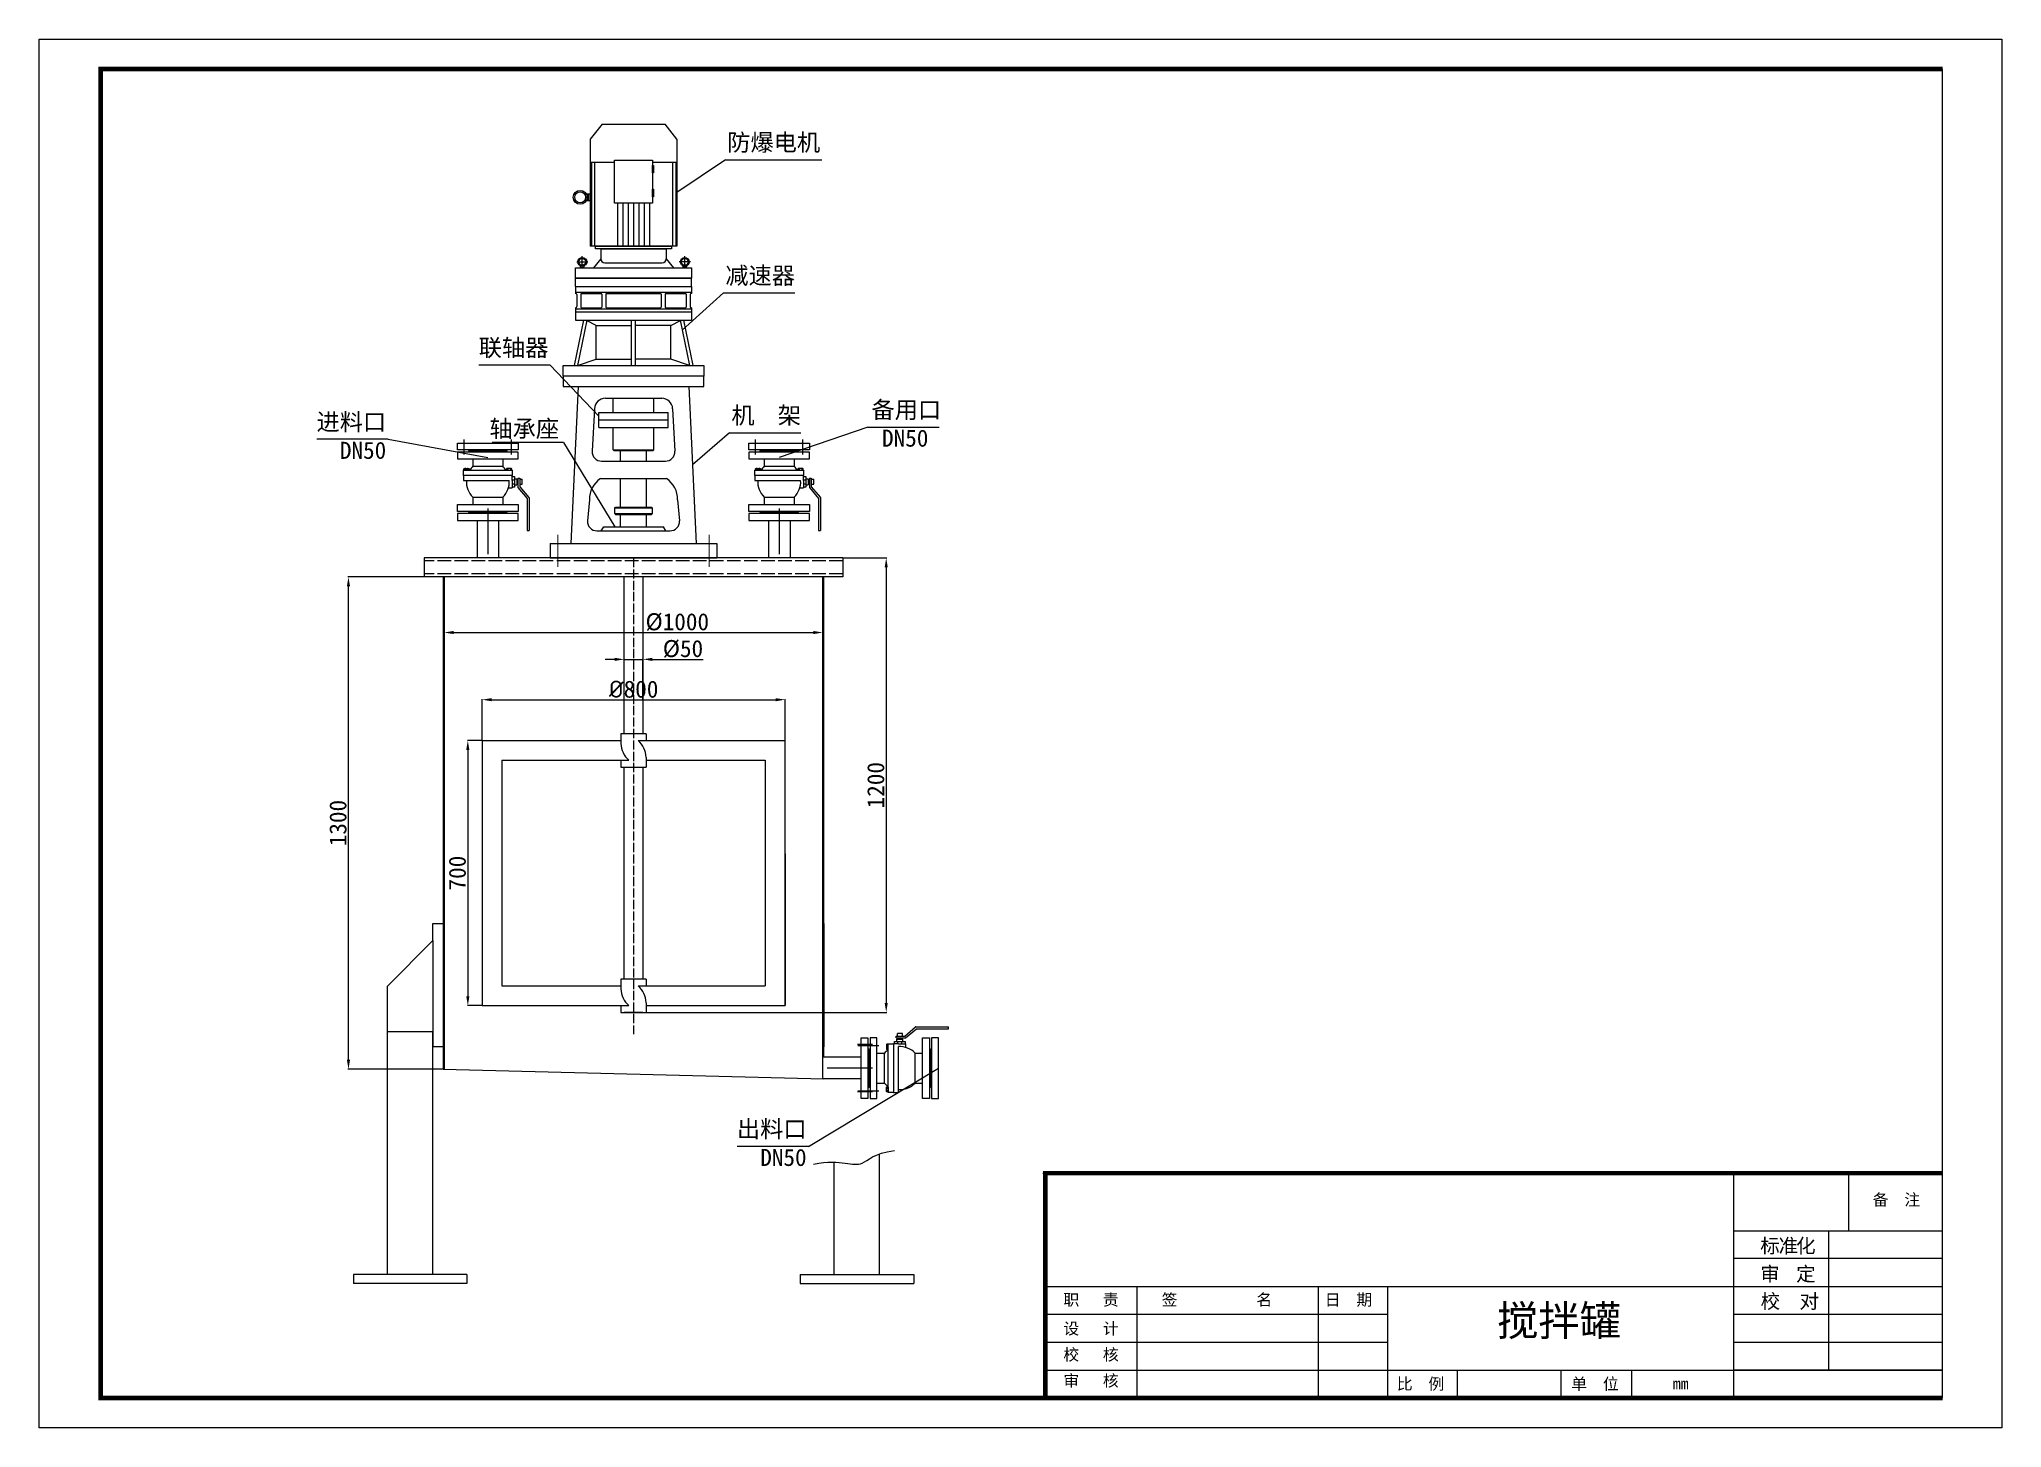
# Model space of a CAD drawing. Header units: millimetres. Extents: x 2128 to 23460, y -18769 to 2996.
# Drawn here: x 13084 to 18269, y -847 to 2819 of the extents above; entities that cross this region are included whole.
import ezdxf

# ---------------------------------------------------------------- set-up
doc = ezdxf.new("R2010")
doc.units = ezdxf.units.MM
for name, pattern in [('ACAD_ISO02W100', [15, 12, -3]), ('ACAD_ISO04W100', [30, 24, -3, 0, -3]), ('ZXX-L', [3.28, 2.5, -0.3, 0.18, -0.3])]:
    doc.linetypes.add(name, pattern=pattern)
doc.layers.add('E 长中心线', color=3, linetype='ZXX-L', lineweight=18)
doc.layers.add('标注线', color=7, linetype='Continuous', lineweight=9)
for name, color, linetype in [('中心线', 1, 'ACAD_ISO04W100'), ('标注', 6, 'Continuous'), ('注释', 3, 'Continuous'), ('虚线', 7, 'ACAD_ISO02W100'), ('轴线', 1, 'ACAD_ISO04W100')]:
    doc.layers.add(name, color=color, linetype=linetype)
doc.styles.get("Standard").update_dxf_attribs({"font": ''})
doc.styles.add('STYLE1', font='')
doc.styles.get('Standard').set_extended_font_data('SimSun')
doc.styles.get('STYLE1').set_extended_font_data('FangSong_GB2312')
doc.dimstyles.new('ISO-25', dxfattribs={"dimtxt": 45, "dimasz": 25, "dimexe": 1.25, "dimexo": 0.625, "dimgap": 5, "dimtad": 1, "dimtxsty": 'Standard', "dimcen": 2.5, "dimadec": 0, "dimazin": 0, "dimtfac": 1, "dimtmove": 0, "dimatfit": 3, "dimfxl": 0, "dimarcsym": 0})

msp = doc.modelspace()

# ---------------------------------------------------------------- texts
at = {"linetype": 'Continuous', "lineweight": -3, "char_height": 30.64964, "attachment_point": 1}
for s, insert, width in [('{\\fSimSun|b0|i0|c134|p54;备  注}', (17927.692, -229.467), 410.52998), ('{\\fSimSun|b0|i0|c134|p54;职   责}', (15789.418, -493.541), 283.58211), ('{\\fSimSun|b0|i0|c134|p54;签          名}', (16048.996, -493.541), 356.97555), ('{\\fSimSun|b0|i0|c134|p54;日  期}', (16479.962, -493.541), 283.58211), ('{\\fSimSun|b0|i0|c134|p54;设   计   }', (15789.418, -569.543), 283.58211), ('{\\fSimSun|b0|i0|c134|p54;校   核   }', (15789.418, -638.545), 283.58211), ('{\\fSimSun|b0|i0|c134|p54;审   核   }', (15789.418, -707.296), 283.58211), ('{\\fSimSun|b0|i0|c134|p54;比  例}', (16670.479, -715.534), 283.58211), ('{\\fSimSun|b0|i0|c134|p54;单  位}', (17131.231, -715.534), 283.58211), ('{\\fSimSun|b0|i0|c134|p2;mm}', (17399.455, -714.793), 283.58211)]:
    msp.add_mtext(s, dxfattribs=dict(at, insert=insert, width=width))
at = {"layer": '标注', "insert": (16935.285, -524.145), "char_height": 80, "attachment_point": 1}
msp.add_mtext_dynamic_manual_height_columns('{\\C0;搅拌罐}', width=913.33857, gutter_width=12.5, heights=[0], dxfattribs=at)
at = {"layer": '标注线', "color": 7, "ltscale": 0.13, "attachment_point": 1, "style": 'STYLE1'}
for s, insert, char_height, width in [('标', (17630.574, -347.602), 37.736, 47.23771), ('准', (17679.09, -347.602), 37.736, 47.23771), ('化', (17725.497, -347.602), 37.736, 47.23771), ('审', (17630.574, -421.826), 37.736, 47.23771), ('定', (17725.497, -421.826), 37.736, 47.23771), ('校  对', (17631.602, -494.179), 37.7359, 190.2792)]:
    msp.add_mtext(s, dxfattribs=dict(at, insert=insert, char_height=char_height, width=width))
at = {"layer": '注释', "char_height": 45}
for s, width, insert, attachment_point in [('防爆电机', 451.97245, (14901.267, 2569.571), 1), ('减速器', 451.97245, (14896.182, 2218.226), 1), ('联轴器', 451.97245, (14428.824, 2027.635), 3), ('\\pi4.9036;备用口\\P\\pi32.904;DN50', 188.80723, (15277.387, 1863.708), 1), ('进料口\\PDN50', 188.80723, (14000.335, 1831.56), 3), ('轴承座', 451.97245, (14457.102, 1813.772), 3), ('机  架', 451.97245, (14912.152, 1848.938), 1), ('出料口\\PDN50', 188.80723, (15110.993, -35.594), 3)]:
    msp.add_mtext_dynamic_manual_height_columns(s, width=width, gutter_width=12.5, heights=[0], dxfattribs=dict(at, insert=insert, attachment_point=attachment_point))

# ---------------------------------------------------------------- blocks, each defined once
blk = doc.blocks.new('*D22')
at = {"layer": 'Defpoints', "color": 0, "transparency": 16777216}
for p in [(14678.7, 1182.1), (14628.7, 1071.9), (14678.7, 1074.7)]:
    blk.add_point(p, dxfattribs=at)
at = {"layer": '标注', "color": 0, "lineweight": -2, "transparency": 16777216}
for p, q in [((14603.7, 1182.1), (14578.7, 1182.1)), ((14628.7, 1072.5), (14628.7, 1183.4)), ((14628.7, 1182.1), (14678.7, 1182.1)), ((14678.7, 1075.3), (14678.7, 1183.4)), ((14703.7, 1182.1), (14837.7, 1182.1))]:
    blk.add_line(p, q, dxfattribs=at)
at = {"layer": '标注', "color": 0, "transparency": 16777216}
for points in [[(14603.7, 1186.3), (14603.7, 1177.9), (14628.7, 1182.1)], [(14703.7, 1186.3), (14703.7, 1177.9), (14678.7, 1182.1)]]:
    blk.add_solid(points, dxfattribs=at)
at = {"layer": '标注', "color": 0, "transparency": 16777216, "insert": (14784.3, 1209.6), "char_height": 45, "attachment_point": 5}
blk.add_mtext('%%C50', dxfattribs=at)
blk = doc.blocks.new('*D23')
at = {"layer": 'Defpoints', "color": 0, "transparency": 16777216}
for p in [(15153.7, 1252.9), (14153.7, 1143.3), (15153.7, 1149.2)]:
    blk.add_point(p, dxfattribs=at)
at = {"layer": '标注', "color": 0, "lineweight": -2, "transparency": 16777216}
for p, q in [((14153.7, 1143.9), (14153.7, 1254.2)), ((14178.7, 1252.9), (15128.7, 1252.9)), ((15153.7, 1149.8), (15153.7, 1254.2))]:
    blk.add_line(p, q, dxfattribs=at)
at = {"layer": '标注', "color": 0, "transparency": 16777216}
for points in [[(14178.7, 1257.1), (14178.7, 1248.8), (14153.7, 1252.9)], [(15128.7, 1257.1), (15128.7, 1248.8), (15153.7, 1252.9)]]:
    blk.add_solid(points, dxfattribs=at)
at = {"layer": '标注', "color": 0, "transparency": 16777216, "insert": (14769.3, 1280.4), "char_height": 45, "attachment_point": 5}
blk.add_mtext('%%C1000', dxfattribs=at)
blk = doc.blocks.new('*D24')
at = {"layer": 'Defpoints', "color": 0, "transparency": 16777216}
for p in [(15206.7, 1449.8), (14678.7, 249.8), (15321.4, 249.8)]:
    blk.add_point(p, dxfattribs=at)
at = {"layer": '标注', "color": 0, "lineweight": -2, "transparency": 16777216}
for p, q in [((15207.3, 1449.8), (15322.6, 1449.8)), ((15321.4, 1424.8), (15321.4, 274.8)), ((14679.3, 249.8), (15322.6, 249.8))]:
    blk.add_line(p, q, dxfattribs=at)
at = {"layer": '标注', "color": 0, "transparency": 16777216}
for points in [[(15317.2, 1424.8), (15325.5, 1424.8), (15321.4, 1449.8)], [(15317.2, 274.8), (15325.5, 274.8), (15321.4, 249.8)]]:
    blk.add_solid(points, dxfattribs=at)
at = {"layer": '标注', "color": 0, "transparency": 16777216, "insert": (15293.9, 849.8), "char_height": 45, "attachment_point": 5, "rotation": 90}
blk.add_mtext('1200', dxfattribs=at)
blk = doc.blocks.new('110')
for p, q in [((1360484.2, 699181.6), (1360452.6, 699142.1)), ((1360682.1, 699142.1), (1360650.5, 699181.6)), ((1360452.6, 699142.1), (1360452.6, 698859.1)), ((1360682.1, 699142.1), (1360682.1, 698859.1)), ((1360452.6, 699081.1), (1360516.9, 699081.1)), ((1360456, 699081.1), (1360456, 698859.1)), ((1360464.2, 699081.1), (1360464.2, 698859.1)), ((1360617.7, 699081.1), (1360682.1, 699081.1)), ((1360670.5, 699081.1), (1360670.5, 698859.1)), ((1360678.7, 699081.1), (1360678.7, 698859.1)), ((1360448.3, 698979.3), (1360448.3, 698997)), ((1360525.1, 698972.8), (1360525.1, 698859.1)), ((1360539.2, 698972.8), (1360539.2, 698859.1)), ((1360553.3, 698972.8), (1360553.3, 698859.1)), ((1360567.3, 698972.8), (1360567.3, 698859.1)), ((1360581.4, 698972.8), (1360581.4, 698859.1)), ((1360595.5, 698972.8), (1360595.5, 698859.1)), ((1360609.5, 698972.8), (1360609.5, 698859.1)), ((1360682.1, 698859.1), (1360452.6, 698859.1)), ((1360480.8, 698825.7), (1360461.8, 698801.9)), ((1360480.8, 698852.1), (1360480.8, 698825.7)), ((1360653.7, 698852.1), (1360653.7, 698825.7)), ((1360653.7, 698825.7), (1360672.7, 698801.9))]:
    blk.add_line(p, q)
at = {"linetype": 'Continuous', "lineweight": -3}
for p, q in [((1360484.2, 699181.6), (1360650.5, 699181.6)), ((1360480.8, 698852.1), (1360653.7, 698852.1)), ((1360413.9, 698686.1), (1360720.6, 698686.1))]:
    blk.add_line(p, q, dxfattribs=at)
at = {"color": 0}
for p, q in [((1360417.2, 698817.8), (1360446.3, 698817.8)), ((1360427.4, 698801.9), (1360427.4, 698804.2)), ((1360427.4, 698803.6), (1360436.2, 698803.6)), ((1360427.4, 698801.9), (1360436.2, 698801.9)), ((1360431.8, 698801.9), (1360431.8, 698833.2)), ((1360436.2, 698801.9), (1360436.2, 698804.2)), ((1360491.4, 698815.1), (1360643.2, 698815.1)), ((1360717.4, 698817.8), (1360688.3, 698817.8)), ((1360698.4, 698801.9), (1360698.4, 698804.2)), ((1360707.2, 698803.6), (1360698.4, 698803.6)), ((1360707.2, 698801.9), (1360698.4, 698801.9)), ((1360702.8, 698801.9), (1360702.8, 698833.2)), ((1360707.2, 698801.9), (1360707.2, 698804.2)), ((1360413.9, 698752.6), (1360413.9, 698774.5)), ((1360413.9, 698774.5), (1360720.6, 698774.5)), ((1360413.9, 698752.6), (1360413.9, 698734.5)), ((1360413.9, 698752.6), (1360720.6, 698752.6)), ((1360720.6, 698752.6), (1360720.6, 698774.5)), ((1360720.6, 698752.6), (1360720.6, 698734.5)), ((1360413.9, 698737.6), (1360720.6, 698737.6)), ((1360413.9, 698734.5), (1360414.2, 698734.5)), ((1360417.5, 698731.2), (1360417.5, 698699.6)), ((1360428.5, 698732.3), (1360428.5, 698698.5)), ((1360430.7, 698734.5), (1360481, 698734.5)), ((1360483.2, 698732.3), (1360483.2, 698698.5)), ((1360494.2, 698732.3), (1360494.2, 698698.5)), ((1360496.4, 698734.5), (1360638.2, 698734.5)), ((1360640.4, 698732.3), (1360640.4, 698698.5)), ((1360651.3, 698732.3), (1360651.3, 698698.5)), ((1360653.5, 698734.5), (1360703.9, 698734.5)), ((1360706.1, 698732.3), (1360706.1, 698698.5)), ((1360717, 698731.2), (1360717, 698699.6)), ((1360720.3, 698734.5), (1360720.6, 698734.5)), ((1360434.9, 698664.2), (1360410.2, 698543.7)), ((1360413.9, 698696.4), (1360414.2, 698696.4)), ((1360413.9, 698696.4), (1360413.9, 698686.1)), ((1360413.9, 698693.8), (1360720.6, 698693.8)), ((1360413.9, 698686.1), (1360413.9, 698664.2)), ((1360413.9, 698686.1), (1360720.6, 698686.1)), ((1360413.9, 698664.2), (1360720.6, 698664.2)), ((1360443.8, 698664.2), (1360419.1, 698543.7)), ((1360430.7, 698696.4), (1360481, 698696.4)), ((1360468.7, 698649.7), (1360443.4, 698662.5)), ((1360468.7, 698560.9), (1360468.7, 698649.7)), ((1360468.7, 698649.7), (1360561.8, 698649.7)), ((1360496.4, 698696.4), (1360638.2, 698696.4)), ((1360561.8, 698543.7), (1360561.8, 698664.2)), ((1360572.8, 698543.7), (1360572.8, 698664.2)), ((1360665.9, 698649.7), (1360572.8, 698649.7)), ((1360653.5, 698696.4), (1360703.9, 698696.4)), ((1360665.9, 698649.7), (1360691.1, 698662.5)), ((1360665.9, 698560.9), (1360665.9, 698649.7)), ((1360690.8, 698664.2), (1360715.4, 698543.7)), ((1360699.7, 698664.2), (1360724.4, 698543.7)), ((1360720.3, 698696.4), (1360720.6, 698696.4)), ((1360720.6, 698696.4), (1360720.6, 698686.1)), ((1360720.6, 698686.1), (1360720.6, 698664.2)), ((1360419.1, 698543.7), (1360468.7, 698560.9)), ((1360468.7, 698560.9), (1360561.8, 698560.9)), ((1360665.9, 698560.9), (1360572.8, 698560.9)), ((1360715.4, 698543.7), (1360665.9, 698560.9)), ((1360421.4, 698488.9), (1360401.4, 698074.3)), ((1360492.9, 698457.6), (1360641.7, 698457.6)), ((1360513.4, 698420.1), (1360513.4, 698457.6)), ((1360621.2, 698420.1), (1360621.2, 698457.6)), ((1360713.2, 698488.9), (1360733.2, 698074.3)), ((1360463.8, 698429.8), (1360458.1, 698317.5)), ((1360476, 698420.1), (1360658.5, 698420.1)), ((1360476, 698400.2), (1360476, 698420.1)), ((1360476, 698380.3), (1360476, 698400.2)), ((1360476, 698400.2), (1360658.5, 698400.2)), ((1360658.5, 698400.2), (1360658.5, 698420.1)), ((1360658.5, 698380.3), (1360658.5, 698400.2)), ((1360670.7, 698429.8), (1360676.4, 698317.5)), ((1360476, 698380.3), (1360658.5, 698380.3)), ((1360513.4, 698321.3), (1360513.4, 698380.3)), ((1360513.4, 698321.3), (1360513.4, 698367.3)), ((1360621.2, 698321.3), (1360621.2, 698380.3)), ((1360621.2, 698321.3), (1360621.2, 698367.3)), ((1360483, 698291.5), (1360651.6, 698291.5)), ((1360513.4, 698321.3), (1360515, 698319.7)), ((1360513.4, 698321.3), (1360621.2, 698321.3)), ((1360515, 698319.7), (1360619.5, 698319.7)), ((1360515, 698319.7), (1360619.5, 698319.7)), ((1360533.3, 698291.5), (1360533.3, 698319.7)), ((1360601.3, 698291.5), (1360601.3, 698319.7)), ((1360621.2, 698321.3), (1360619.5, 698319.7)), ((1360479.9, 698245.5), (1360654.7, 698245.5)), ((1360533.3, 698170.1), (1360533.3, 698245.5)), ((1360601.3, 698170.1), (1360601.3, 698245.5)), ((1360450.8, 698189.7), (1360445.9, 698133.5)), ((1360683.7, 698189.7), (1360688.7, 698133.5)), ((1360517.5, 698167.6), (1360520, 698170.1)), ((1360517.5, 698153.5), (1360517.5, 698167.6)), ((1360617.1, 698167.6), (1360517.5, 698167.6)), ((1360517.5, 698153.5), (1360520, 698151)), ((1360517.5, 698153.5), (1360617.1, 698153.5)), ((1360520, 698170.1), (1360614.6, 698170.1)), ((1360520, 698151), (1360614.6, 698151)), ((1360533.3, 698117.7), (1360533.3, 698151)), ((1360601.3, 698117.7), (1360601.3, 698151)), ((1360617.1, 698167.6), (1360614.6, 698170.1)), ((1360617.1, 698153.5), (1360614.6, 698151)), ((1360617.1, 698153.5), (1360617.1, 698167.6)), ((1360470.7, 698107.6), (1360663.8, 698107.6)), ((1360481.6, 698107.6), (1360488.5, 698117.7)), ((1360488.5, 698117.7), (1360646.1, 698117.7)), ((1360653, 698107.6), (1360646.1, 698117.7)), ((1360347.3, 698074.3), (1360347.3, 698035.9)), ((1360347.3, 698074.3), (1360787.3, 698074.3)), ((1360347.3, 698035.9), (1360787.3, 698035.9)), ((1360787.3, 698074.3), (1360787.3, 698035.9))]:
    blk.add_line(p, q, dxfattribs=at)
for points in [[(1360516.9, 699086.1), (1360617.7, 699086.1), (1360617.7, 698972.8), (1360516.9, 698972.8)], [(1360617.7, 699072.5), (1360620.4, 699072.5), (1360620.4, 699052.5), (1360617.7, 699052.5)], [(1360617.7, 699009.4), (1360620.4, 699009.4), (1360620.4, 698989.4), (1360617.7, 698989.4)], [(1360444.8, 698997), (1360451.8, 698997), (1360451.8, 698979.3), (1360444.8, 698979.3)], [(1360466.6, 698859.1), (1360668, 698859.1), (1360668, 698852.1), (1360466.6, 698852.1)], [(1360413.9, 698801.9), (1360720.6, 698801.9), (1360720.6, 698774.5), (1360413.9, 698774.5)]]:
    blk.add_lwpolyline(points, close=True)
at = {"linetype": 'Continuous', "lineweight": -3}
for points in [[(1360381.4, 698543.7), (1360753.1, 698543.7), (1360753.1, 698516.3), (1360381.4, 698516.3)], [(1360381.4, 698488.9), (1360753.1, 698488.9), (1360753.1, 698516.3), (1360381.4, 698516.3)]]:
    blk.add_lwpolyline(points, close=True, dxfattribs=at)
for radius in [18.4, 14.5]:
    blk.add_circle((1360426.3, 698988.2), radius)
at = {"color": 0}
for centre, radius in [((1360431.8, 698817.8), 11.8), ((1360431.8, 698817.8), 9.12), ((1360702.8, 698817.8), 11.8), ((1360702.8, 698817.8), 9.12)]:
    blk.add_circle(centre, radius, dxfattribs=at)
for centre, radius, start, end in [((1360423, 698804.2), 4.38, 0, 57.2084), ((1360440.5, 698804.2), 4.38, 122.7916, 180), ((1360491.4, 698825.7), 10.5, 180, 270), ((1360643.2, 698825.7), 10.5, 270, 0), ((1360694, 698804.2), 4.38, 0, 57.2084), ((1360711.5, 698804.2), 4.38, 122.7916, 180), ((1360414.2, 698731.2), 3.29, 0, 90), ((1360414.2, 698699.6), 3.29, 270, 0), ((1360430.7, 698732.3), 2.19, 90, 180), ((1360430.7, 698698.5), 2.19, 180, 270), ((1360481, 698732.3), 2.19, 0, 90), ((1360481, 698698.5), 2.19, 270, 0), ((1360496.4, 698732.3), 2.19, 90, 180), ((1360496.4, 698698.5), 2.19, 180, 270), ((1360638.2, 698732.3), 2.19, 0, 90), ((1360638.2, 698698.5), 2.19, 270, 0), ((1360653.5, 698732.3), 2.19, 90, 180), ((1360653.5, 698698.5), 2.19, 180, 270), ((1360703.9, 698732.3), 2.19, 0, 90), ((1360703.9, 698698.5), 2.19, 270, 0), ((1360720.3, 698731.2), 3.29, 90, 180), ((1360720.3, 698699.6), 3.29, 180, 270), ((1360492.9, 698428.6), 29, 90, 177.553), ((1360641.7, 698428.6), 29, 2.447, 90), ((1360483, 698316.4), 24.9, 177.553, 270), ((1360651.6, 698316.4), 24.9, 270, 2.447), ((1360516, 698191.2), 65.2, 123.6957, 181.3187), ((1360618.5, 698191.2), 65.2, 358.6813, 56.3043), ((1360470.7, 698132.5), 24.9, 177.553, 270), ((1360663.8, 698132.5), 24.9, 270, 2.447)]:
    blk.add_arc(centre, radius, start, end, dxfattribs=at)
at = {"layer": 'E 长中心线', "color": 1, "ltscale": 50}
for p, q in [((1360367.3, 698012.5), (1360367.3, 698097.2)), ((1360767.3, 698012.5), (1360767.3, 698097.2))]:
    blk.add_line(p, q, dxfattribs=at)
blk = doc.blocks.new('*D25')
at = {"layer": 'Defpoints', "color": 0, "transparency": 16777216}
for p in [(13900.5, 1399.8), (14100.7, 1399.8), (14150.7, 99.8)]:
    blk.add_point(p, dxfattribs=at)
at = {"layer": '标注', "color": 0, "lineweight": -2, "transparency": 16777216}
for p, q in [((14100.1, 1399.8), (13899.3, 1399.8)), ((13900.5, 124.8), (13900.5, 1374.8)), ((14150.1, 99.8), (13899.3, 99.8))]:
    blk.add_line(p, q, dxfattribs=at)
at = {"layer": '标注', "color": 0, "transparency": 16777216}
for points in [[(13896.4, 1374.8), (13904.7, 1374.8), (13900.5, 1399.8)], [(13896.4, 124.8), (13904.7, 124.8), (13900.5, 99.8)]]:
    blk.add_solid(points, dxfattribs=at)
at = {"layer": '标注', "color": 0, "transparency": 16777216, "insert": (13873, 749.8), "char_height": 45, "attachment_point": 5, "rotation": 90}
blk.add_mtext('1300', dxfattribs=at)
blk = doc.blocks.new('*D26')
at = {"layer": 'Defpoints', "color": 0, "transparency": 16777216}
for p in [(14254, 967.7), (14215.9, 267.7), (14254, 267.7)]:
    blk.add_point(p, dxfattribs=at)
at = {"layer": '标注', "color": 0, "lineweight": -2, "transparency": 16777216}
for p, q in [((14253.4, 967.7), (14214.7, 967.7)), ((14215.9, 942.7), (14215.9, 292.7)), ((14253.4, 267.7), (14214.7, 267.7))]:
    blk.add_line(p, q, dxfattribs=at)
at = {"layer": '标注', "color": 0, "transparency": 16777216}
for points in [[(14211.7, 942.7), (14220.1, 942.7), (14215.9, 967.7)], [(14211.7, 292.7), (14220.1, 292.7), (14215.9, 267.7)]]:
    blk.add_solid(points, dxfattribs=at)
at = {"layer": '标注', "color": 0, "transparency": 16777216, "insert": (14188.4, 617.7), "char_height": 45, "attachment_point": 5, "rotation": 90}
blk.add_mtext('700', dxfattribs=at)
blk = doc.blocks.new('*D27')
at = {"layer": 'Defpoints', "color": 0, "transparency": 16777216}
for p in [(15054, 1075.6), (14254, 967.7), (15054, 967.7)]:
    blk.add_point(p, dxfattribs=at)
at = {"layer": '标注', "color": 0, "lineweight": -2, "transparency": 16777216}
for p, q in [((14254, 968.3), (14254, 1076.8)), ((14279, 1075.6), (15029, 1075.6)), ((15054, 968.3), (15054, 1076.8))]:
    blk.add_line(p, q, dxfattribs=at)
at = {"layer": '标注', "color": 0, "transparency": 16777216}
for points in [[(14279, 1079.7), (14279, 1071.4), (14254, 1075.6)], [(15029, 1079.7), (15029, 1071.4), (15054, 1075.6)]]:
    blk.add_solid(points, dxfattribs=at)
at = {"layer": '标注', "color": 0, "transparency": 16777216, "insert": (14654, 1103.1), "char_height": 45, "attachment_point": 5}
blk.add_mtext('{\\fISOCPEUR|b0|i0|c0|p34;%%C}800', dxfattribs=at)

# ---------------------------------------------------------------- dimensions: what is measured, and where the dimension line sits
at = {"layer": '标注'}
for base, p1, p2, picture, middle in [((15321.379, 249.805), (15206.69, 1449.805), (14678.69, 249.805), '*D24', (15293.879, 849.805)), ((13900.519, 1399.805), (14150.69, 99.805), (14100.69, 1399.805), '*D25', (13873.019, 749.805)), ((14215.907, 267.687), (14254.043, 967.687), (14254.043, 267.687), '*D26', (14188.407, 617.687))]:
    dim = msp.add_linear_dim(base=base, p1=p1, p2=p2, angle=90, dimstyle='ISO-25', dxfattribs=at)
    dim.commit()
    dim.dimension.update_dxf_attribs({"geometry": picture, "text_midpoint": middle})
for base, p1, p2, text, picture, middle in [((15153.69, 1252.922), (14153.69, 1143.251), (15153.69, 1149.179), '%%C<>', '*D23', (14769.325, 1252.922)), ((14678.69, 1182.101), (14628.69, 1071.917), (14678.69, 1074.671), '%%C<>', '*D22', (14784.315, 1182.101)), ((15054.043, 1075.558), (14254.043, 967.687), (15054.043, 967.687), '{\\fISOCPEUR|b0|i0|c0|p34;%%C}<>', '*D27', (14654.043, 1075.558))]:
    dim = msp.add_linear_dim(base=base, p1=p1, p2=p2, text=text, dimstyle='ISO-25', dxfattribs=at)
    dim.commit()
    dim.dimension.update_dxf_attribs({"geometry": picture, "text_midpoint": middle, "dimtype": 160})

# ---------------------------------------------------------------- linework, layer by layer
for p, q in [((18112.496, -768.03), (18112.496, 2740.637)), ((14188.749, 1753.34), (14348.749, 1753.34)), ((14188.749, 1735.34), (14188.749, 1753.34)), ((14348.749, 1735.34), (14188.749, 1735.34)), ((14348.749, 1729.34), (14188.749, 1729.34)), ((14188.749, 1729.34), (14188.749, 1711.34)), ((14188.749, 1711.34), (14348.749, 1711.34)), ((14206.249, 1753.34), (14206.249, 1753.34)), ((14206.249, 1711.34), (14206.249, 1711.34)), ((14229.275, 1711.34), (14229.275, 1691.863)), ((14308.223, 1711.34), (14308.223, 1691.863)), ((14348.749, 1753.34), (14348.749, 1735.34)), ((14348.749, 1711.34), (14348.749, 1729.34)), ((14958.63, 1753.34), (15118.63, 1753.34)), ((14958.63, 1735.34), (14958.63, 1753.34)), ((15118.63, 1735.34), (14958.63, 1735.34)), ((15118.63, 1729.34), (14958.63, 1729.34)), ((14958.63, 1729.34), (14958.63, 1711.34)), ((14958.63, 1711.34), (15118.63, 1711.34)), ((14976.13, 1753.34), (14976.13, 1753.34)), ((14976.13, 1711.34), (14976.13, 1711.34)), ((14999.156, 1711.34), (14999.156, 1691.863)), ((15078.104, 1711.34), (15078.104, 1691.863)), ((15118.63, 1753.34), (15118.63, 1735.34)), ((15118.63, 1711.34), (15118.63, 1729.34)), ((14209.28, 1684.979), (14209.28, 1682.537)), ((14216.182, 1684.979), (14216.182, 1682.537)), ((14229.275, 1691.863), (14308.223, 1691.863)), ((14321.317, 1684.979), (14321.317, 1682.537)), ((14328.219, 1684.979), (14328.219, 1682.537)), ((14332.828, 1664.69), (14339.143, 1664.69)), ((14339.143, 1664.69), (14339.143, 1637.07)), ((14348.462, 1660.877), (14348.462, 1636.087)), ((14348.462, 1660.877), (14353.462, 1660.877)), ((14353.462, 1660.877), (14353.462, 1637.896)), ((14979.161, 1684.979), (14979.161, 1682.537)), ((14986.062, 1684.979), (14986.062, 1682.537)), ((14999.156, 1691.863), (15078.104, 1691.863)), ((15091.198, 1684.979), (15091.198, 1682.537)), ((15098.099, 1684.979), (15098.099, 1682.537)), ((15102.708, 1664.69), (15109.024, 1664.69)), ((15109.024, 1664.69), (15109.024, 1637.07)), ((15118.343, 1660.877), (15118.343, 1636.087)), ((15118.343, 1660.877), (15123.343, 1660.877)), ((15123.343, 1660.877), (15123.343, 1637.896)), ((14229.275, 1610.263), (14229.275, 1590.874)), ((14229.275, 1610.263), (14308.223, 1610.263)), ((14308.223, 1610.475), (14308.223, 1590.874)), ((14323.148, 1634.827), (14332.828, 1634.827)), ((14332.828, 1656.35), (14339.143, 1656.35)), ((14332.828, 1654.333), (14332.828, 1634.827)), ((14332.828, 1645.41), (14339.143, 1645.41)), ((14339.143, 1637.07), (14332.828, 1637.07)), ((14339.143, 1658.626), (14345.392, 1658.626)), ((14339.143, 1643.135), (14345.392, 1643.135)), ((14345.392, 1658.626), (14345.392, 1643.135)), ((14345.392, 1655.474), (14348.462, 1655.474)), ((14345.392, 1646.287), (14348.462, 1646.287)), ((14348.462, 1636.087), (14372.632, 1607.066)), ((14353.462, 1657.466), (14359.787, 1657.466)), ((14353.462, 1644.294), (14359.787, 1644.294)), ((14353.462, 1637.896), (14377.4, 1609.153)), ((14359.787, 1644.294), (14359.787, 1657.466)), ((14377.632, 1608.513), (14377.632, 1522.003)), ((14999.156, 1610.263), (14999.156, 1590.874)), ((14999.156, 1610.263), (15078.104, 1610.263)), ((15078.104, 1610.475), (15078.104, 1590.874)), ((15093.029, 1634.827), (15102.708, 1634.827)), ((15102.708, 1656.35), (15109.024, 1656.35)), ((15102.708, 1654.333), (15102.708, 1634.827)), ((15102.708, 1645.41), (15109.024, 1645.41)), ((15109.024, 1637.07), (15102.708, 1637.07)), ((15109.024, 1658.626), (15115.273, 1658.626)), ((15109.024, 1643.135), (15115.273, 1643.135)), ((15115.273, 1658.626), (15115.273, 1643.135)), ((15115.273, 1655.474), (15118.343, 1655.474)), ((15115.273, 1646.287), (15118.343, 1646.287)), ((15118.343, 1636.087), (15142.512, 1607.066)), ((15123.343, 1657.466), (15129.667, 1657.466)), ((15123.343, 1644.294), (15129.667, 1644.294)), ((15123.343, 1637.896), (15147.281, 1609.153)), ((15129.667, 1644.294), (15129.667, 1657.466)), ((15147.512, 1608.513), (15147.512, 1522.003)), ((14188.749, 1590.874), (14348.749, 1590.874)), ((14188.749, 1572.874), (14188.749, 1590.874)), ((14348.749, 1572.874), (14188.749, 1572.874)), ((14348.749, 1566.874), (14188.749, 1566.874)), ((14188.749, 1566.874), (14188.749, 1548.874)), ((14206.249, 1590.874), (14206.249, 1590.874)), ((14348.749, 1590.874), (14348.749, 1572.874)), ((14348.749, 1548.874), (14348.749, 1566.874)), ((14372.632, 1607.066), (14372.632, 1522.003)), ((14958.63, 1590.874), (15118.63, 1590.874)), ((14958.63, 1572.874), (14958.63, 1590.874)), ((15118.63, 1572.874), (14958.63, 1572.874)), ((15118.63, 1566.874), (14958.63, 1566.874)), ((14958.63, 1566.874), (14958.63, 1548.874)), ((14976.13, 1590.874), (14976.13, 1590.874)), ((15118.63, 1590.874), (15118.63, 1572.874)), ((15118.63, 1548.874), (15118.63, 1566.874)), ((15142.512, 1607.066), (15142.512, 1522.003)), ((14188.749, 1548.874), (14348.749, 1548.874)), ((14206.249, 1548.874), (14206.249, 1548.874)), ((14240.249, 1548.874), (14240.249, 1449.805)), ((14297.249, 1548.874), (14297.249, 1449.805)), ((14372.632, 1522.003), (14377.632, 1522.003)), ((14958.63, 1548.874), (15118.63, 1548.874)), ((14976.13, 1548.874), (14976.13, 1548.874)), ((15010.13, 1548.874), (15010.13, 1449.805)), ((15067.13, 1548.874), (15067.13, 1449.805)), ((15142.512, 1522.003), (15147.512, 1522.003)), ((15206.69, 1449.805), (14100.69, 1449.805)), ((14100.69, 1449.805), (14100.69, 1399.805)), ((14653.69, 1449.805), (14678.69, 1449.805)), ((15206.69, 1449.805), (15206.69, 1399.805)), ((15206.69, 1399.805), (14100.69, 1399.805)), ((14150.69, 1399.805), (14150.69, 99.805)), ((14153.69, 1399.805), (14153.69, 99.729)), ((14153.69, 1399.805), (14153.69, 99.805)), ((14628.69, 985.568), (14628.69, 1399.805)), ((14678.69, 1399.805), (14678.69, 985.568)), ((15153.69, 74.278), (15153.69, 1399.805)), ((15156.69, 131.278), (15156.69, 1399.805)), ((14620.034, 985.568), (14620.034, 959.91)), ((14687.345, 985.568), (14620.034, 985.568)), ((14687.345, 985.568), (14687.345, 967.687)), ((14254.043, 967.687), (14254.043, 267.687)), ((14254.043, 967.687), (14620.034, 967.687)), ((14666.279, 967.687), (15054.043, 967.687)), ((15054.043, 267.687), (15054.043, 967.687)), ((14306.147, 915.583), (14306.147, 319.79)), ((14306.147, 915.583), (14641.1, 915.583)), ((14620.034, 915.583), (14620.034, 897.702)), ((14620.034, 897.702), (14687.345, 897.702)), ((14628.69, 337.672), (14628.69, 897.702)), ((14678.69, 897.702), (14678.69, 337.672)), ((14687.345, 923.36), (14687.345, 897.702)), ((14687.345, 915.583), (15001.94, 915.583)), ((15001.94, 915.583), (15001.94, 319.79)), ((15054.043, 668.809), (15054.043, 267.687)), ((14123.419, 439.487), (14123.419, 484.555)), ((14123.419, 484.555), (14150.69, 484.555)), ((14150.69, 484.555), (14150.69, 159.218)), ((15156.69, 484.555), (15156.69, 159.218)), ((14123.419, 439.487), (14003.419, 319.487)), ((14123.419, 439.487), (14123.419, 189.127)), ((14003.423, -441.793), (14003.419, 319.488)), ((14306.147, 319.79), (14620.034, 319.79)), ((14620.034, 337.672), (14620.034, 312.014)), ((14687.345, 337.672), (14620.034, 337.672)), ((14666.279, 319.79), (15001.94, 319.79)), ((14687.345, 337.672), (14687.345, 319.79)), ((14254.043, 267.687), (14641.1, 267.687)), ((14620.034, 267.687), (14620.034, 249.805)), ((14687.345, 275.463), (14687.345, 249.805)), ((14687.345, 267.687), (15054.043, 267.687)), ((14620.034, 249.805), (14687.345, 249.805)), ((14678.69, 249.805), (14628.69, 249.805)), ((15370.401, 187.491), (15399.144, 211.429)), ((15399.784, 211.66), (15486.294, 211.66)), ((15486.294, 206.66), (15486.294, 211.66)), ((14003.419, 199.487), (14123.419, 199.487)), ((14123.423, -441.793), (14123.419, 199.487)), ((14123.419, 199.487), (14123.419, 159.218)), ((14150.69, 159.218), (14123.419, 159.218)), ((15254.957, 22.778), (15254.957, 182.778)), ((15254.957, 182.778), (15272.957, 182.778)), ((15272.957, 182.778), (15272.957, 22.778)), ((15296.957, 182.778), (15278.957, 182.778)), ((15278.957, 182.778), (15278.957, 22.778)), ((15296.957, 22.778), (15296.957, 182.778)), ((15323.318, 162.247), (15325.76, 162.247)), ((15343.607, 166.856), (15343.607, 173.172)), ((15343.607, 173.172), (15371.227, 173.172)), ((15347.42, 187.491), (15370.401, 187.491)), ((15347.42, 182.491), (15347.42, 187.491)), ((15347.42, 182.491), (15372.21, 182.491)), ((15349.672, 173.172), (15349.672, 179.421)), ((15349.672, 179.421), (15365.163, 179.421)), ((15350.831, 187.491), (15350.831, 193.815)), ((15364.004, 193.815), (15350.831, 193.815)), ((15351.947, 166.856), (15351.947, 173.172)), ((15352.824, 179.421), (15352.824, 182.491)), ((15353.965, 166.856), (15373.47, 166.856)), ((15362.011, 179.421), (15362.011, 182.491)), ((15362.887, 166.856), (15362.887, 173.172)), ((15364.004, 187.491), (15364.004, 193.815)), ((15365.163, 173.172), (15365.163, 179.421)), ((15371.227, 173.172), (15371.227, 166.856)), ((15372.21, 182.491), (15401.232, 206.66)), ((15373.47, 157.177), (15373.47, 166.856)), ((15401.232, 206.66), (15486.294, 206.66)), ((15417.423, 22.778), (15417.423, 182.778)), ((15417.423, 182.778), (15435.423, 182.778)), ((15435.423, 182.778), (15435.423, 22.778)), ((15459.423, 182.778), (15441.423, 182.778)), ((15441.423, 182.778), (15441.423, 22.778)), ((15459.423, 22.778), (15459.423, 182.778)), ((15254.627, 131.278), (15153.69, 131.278)), ((15296.957, 142.252), (15316.435, 142.252)), ((15316.435, 63.304), (15316.435, 142.252)), ((15323.318, 155.345), (15325.76, 155.345)), ((15397.822, 142.252), (15417.423, 142.252)), ((15398.034, 63.304), (15398.034, 142.252)), ((14150.69, 99.805), (15156.69, 74.202)), ((15254.627, 74.278), (15153.69, 74.278)), ((15156.69, 74.202), (15156.69, 74.278)), ((15296.957, 63.304), (15316.435, 63.304)), ((15398.034, 63.304), (15417.423, 63.304)), ((15254.957, 40.278), (15254.957, 40.278)), ((15272.957, 22.778), (15254.957, 22.778)), ((15278.957, 22.778), (15296.957, 22.778)), ((15296.957, 40.278), (15296.957, 40.278)), ((15323.318, 50.21), (15325.76, 50.21)), ((15323.318, 43.309), (15325.76, 43.309)), ((15417.423, 40.278), (15417.423, 40.278)), ((15435.423, 22.778), (15417.423, 22.778)), ((15441.423, 22.778), (15459.423, 22.778)), ((15459.423, 40.278), (15459.423, 40.278)), ((15183.956, -441.793), (15183.96, -145.655)), ((15303.956, -441.793), (15303.96, -123.669)), ((17560.414, -326.676), (18112.496, -326.676)), ((14213.423, -441.793), (13913.423, -441.793)), ((13913.423, -441.793), (13913.423, -465.793)), ((14213.423, -465.793), (13913.423, -465.793)), ((14213.423, -441.793), (14213.423, -465.793)), ((15093.956, -441.793), (15393.956, -441.793)), ((15093.956, -441.793), (15093.956, -465.793)), ((15093.956, -465.793), (15393.956, -465.793)), ((15393.956, -441.793), (15393.956, -465.793))]:
    msp.add_line(p, q)
at = {"color": 0}
msp.add_line((14513.69, 1449.805), (14793.69, 1449.805), dxfattribs=at)
at = {"color": 1, "ltscale": 50}
for p, q in [((15246.746, 162.769), (15301.851, 162.769)), ((15246.374, 42.787), (15302.224, 42.787))]:
    msp.add_line(p, q, dxfattribs=at)
at = {"linetype": 'Continuous', "lineweight": -3}
for p, q in [((15735.189, -174.655), (18112.496, -174.655)), ((15735.545, -174.655), (18112.496, -174.655)), ((15735.545, -174.655), (18112.853, -174.655)), ((17560.414, -768.03), (17560.414, -174.658)), ((17865.049, -326.676), (17865.049, -174.655)), ((17811.887, -694.471), (17811.887, -326.676)), ((18112.496, -400.235), (17560.414, -400.235)), ((15747.719, -473.794), (18112.496, -473.794)), ((15983.941, -768.03), (15983.941, -473.794)), ((16463.177, -768.03), (16463.177, -473.794)), ((16647.075, -768.03), (16647.075, -473.794)), ((15747.719, -547.353), (16647.075, -547.353)), ((17560.414, -547.353), (18112.496, -547.353)), ((15747.558, -620.912), (16647.075, -620.912)), ((17560.414, -620.912), (18112.496, -620.912)), ((15747.558, -694.472), (16647.075, -694.472)), ((16647.075, -694.472), (18112.496, -694.472)), ((16829.551, -693.52), (16829.551, -768.03)), ((17103.745, -693.52), (17103.745, -768.03)), ((17290.788, -693.52), (17290.788, -768.03)), ((18112.496, -694.471), (17560.414, -694.471)), ((15747.532, -768.03), (18112.496, -768.03))]:
    msp.add_line(p, q, dxfattribs=at)
at = {"lineweight": -3}
msp.add_lwpolyline([(13083.565, 2819.433), (18268.703, 2819.433), (18268.703, -846.826), (13083.565, -846.826)], close=True, dxfattribs=at)
at = {"linetype": 'Continuous', "lineweight": -3, "const_width": 12.26}
for points in [[(18112.496, 2740.637), (13246.107, 2740.637), (13246.107, -768.03)], [(18112.496, -768.03), (13246.107, -768.03), (13246.107, 2740.637)], [(15735.545, -174.665), (18112.496, -174.655)], [(15741.585, -174.665), (15741.585, -768.03)]]:
    msp.add_lwpolyline(points, dxfattribs=at)
for points in [[(14218.749, 1735.34), (14218.749, 1732.34), (14318.749, 1732.34), (14318.749, 1735.34)], [(14218.749, 1729.34), (14218.749, 1732.34), (14318.749, 1732.34), (14318.749, 1729.34)], [(14988.63, 1735.34), (14988.63, 1732.34), (15088.63, 1732.34), (15088.63, 1735.34)], [(14988.63, 1729.34), (14988.63, 1732.34), (15088.63, 1732.34), (15088.63, 1729.34)], [(14332.828, 1654.333), (14332.828, 1667.935), (14204.671, 1667.935), (14204.671, 1654.333), (14325.425, 1654.333)], [(15102.708, 1654.333), (15102.708, 1667.935), (14974.551, 1667.935), (14974.551, 1654.333), (15095.306, 1654.333)], [(14218.749, 1572.874), (14218.749, 1569.874), (14318.749, 1569.874), (14318.749, 1572.874)], [(14218.749, 1566.874), (14218.749, 1569.874), (14318.749, 1569.874), (14318.749, 1566.874)], [(14988.63, 1572.874), (14988.63, 1569.874), (15088.63, 1569.874), (15088.63, 1572.874)], [(14988.63, 1566.874), (14988.63, 1569.874), (15088.63, 1569.874), (15088.63, 1566.874)], [(15353.965, 166.856), (15340.363, 166.856), (15340.363, 38.699), (15353.965, 38.699), (15353.965, 159.454)], [(15272.957, 52.778), (15275.957, 52.778), (15275.957, 152.778), (15272.957, 152.778)], [(15278.957, 52.778), (15275.957, 52.778), (15275.957, 152.778), (15278.957, 152.778)], [(15435.423, 52.778), (15438.423, 52.778), (15438.423, 152.778), (15435.423, 152.778)], [(15441.423, 52.778), (15438.423, 52.778), (15438.423, 152.778), (15441.423, 152.778)]]:
    msp.add_lwpolyline(points)
for points in [[(14204.671, 1681.537), (14332.828, 1681.537), (14332.828, 1667.935), (14204.671, 1667.935)], [(14206.686, 1685.979), (14218.776, 1685.979), (14219.776, 1684.979), (14219.776, 1682.537), (14218.776, 1681.537), (14206.686, 1681.537), (14205.686, 1682.537), (14205.686, 1684.979)], [(14330.813, 1685.979), (14318.723, 1685.979), (14317.723, 1684.979), (14317.723, 1682.537), (14318.723, 1681.537), (14330.813, 1681.537), (14331.813, 1682.537), (14331.813, 1684.979)], [(14974.551, 1681.537), (15102.708, 1681.537), (15102.708, 1667.935), (14974.551, 1667.935)], [(14976.566, 1685.979), (14988.656, 1685.979), (14989.656, 1684.979), (14989.656, 1682.537), (14988.656, 1681.537), (14976.566, 1681.537), (14975.566, 1682.537), (14975.566, 1684.979)], [(15100.693, 1685.979), (15088.603, 1685.979), (15087.603, 1684.979), (15087.603, 1682.537), (15088.603, 1681.537), (15100.693, 1681.537), (15101.693, 1682.537), (15101.693, 1684.979)], [(15322.318, 164.841), (15322.318, 152.751), (15323.318, 151.751), (15325.76, 151.751), (15326.76, 152.751), (15326.76, 164.841), (15325.76, 165.841), (15323.318, 165.841)], [(15326.76, 38.699), (15326.76, 166.856), (15340.363, 166.856), (15340.363, 38.699)], [(15322.318, 40.714), (15322.318, 52.804), (15323.318, 53.804), (15325.76, 53.804), (15326.76, 52.804), (15326.76, 40.714), (15325.76, 39.714), (15323.318, 39.714)]]:
    msp.add_lwpolyline(points, close=True)
for centre, radius, start, end in [((14208.28, 1684.979), 1, 0, 90), ((14208.28, 1682.537), 1, 270, 0), ((14210.28, 1684.979), 1, 90, 180), ((14210.28, 1682.537), 1, 180, 270), ((14215.182, 1684.979), 1, 0, 90), ((14215.182, 1682.537), 1, 270, 0), ((14217.182, 1684.979), 1, 90, 180), ((14217.182, 1682.537), 1, 180, 270), ((14268.749, 1651.063), 56.77, 134.053634, 147.533436), ((14268.749, 1651.063), 56.77, 32.466564, 45.946366), ((14320.317, 1684.979), 1, 360, 90), ((14320.317, 1682.537), 1, 270, 360), ((14322.317, 1684.979), 1, 90, 180), ((14322.317, 1682.537), 1, 180, 270), ((14327.219, 1684.979), 1, 360, 90), ((14327.219, 1682.537), 1, 270, 360), ((14329.219, 1684.979), 1, 90, 180), ((14329.219, 1682.537), 1, 180, 270), ((14978.161, 1684.979), 1, 0, 90), ((14978.161, 1682.537), 1, 270, 0), ((14980.161, 1684.979), 1, 90, 180), ((14980.161, 1682.537), 1, 180, 270), ((14985.062, 1684.979), 1, 0, 90), ((14985.062, 1682.537), 1, 270, 0), ((14987.062, 1684.979), 1, 90, 180), ((14987.062, 1682.537), 1, 180, 270), ((15038.63, 1651.063), 56.77, 134.053634, 147.533436), ((15038.63, 1651.063), 56.77, 32.466564, 45.946366), ((15090.198, 1684.979), 1, 360, 90), ((15090.198, 1682.537), 1, 270, 360), ((15092.198, 1684.979), 1, 90, 180), ((15092.198, 1682.537), 1, 180, 270), ((15097.099, 1684.979), 1, 360, 90), ((15097.099, 1682.537), 1, 270, 360), ((15099.099, 1684.979), 1, 90, 180), ((15099.099, 1682.537), 1, 180, 270), ((14268.749, 1651.063), 56.77, 176.697973, 225.946366), ((14268.749, 1651.063), 56.77, 314.053634, 3.302027), ((14376.632, 1608.513), 1, 0, 39.788581), ((15038.63, 1651.063), 56.77, 176.697973, 225.946366), ((15038.63, 1651.063), 56.77, 314.053634, 3.302027), ((15146.512, 1608.513), 1, 0, 39.788581), ((14685.386, 963.798), 65.467, 183.404911, 227.432491), ((14621.993, 919.471), 65.467, 3.404911, 47.432491), ((14685.386, 315.902), 65.467, 183.404911, 227.432491), ((14621.993, 271.575), 65.467, 3.404911, 47.432491), ((15399.784, 210.66), 1, 90, 129.788581), ((15323.318, 163.247), 1, 180, 270), ((15323.318, 161.247), 1, 90, 180), ((15323.318, 156.345), 1, 180, 270), ((15325.76, 163.247), 1, 270, 0), ((15325.76, 161.247), 1, 0, 90), ((15325.76, 156.345), 1, 270, 0), ((15357.234, 102.778), 56.77, 44.053634, 93.302027), ((15357.235, 102.778), 56.77, 122.466564, 135.946366), ((15323.318, 154.345), 1, 90, 180), ((15325.76, 154.345), 1, 0, 90), ((15357.235, 102.778), 56.77, 224.053634, 237.533436), ((15357.234, 102.778), 56.77, 266.697973, 315.946366), ((15323.318, 51.21), 1, 180, 270), ((15323.318, 49.21), 1, 90, 180), ((15323.318, 44.309), 1, 180, 270), ((15323.318, 42.309), 1, 90, 180), ((15325.76, 51.21), 1, 270, 0), ((15325.76, 49.21), 1, 0, 90), ((15325.76, 44.309), 1, 270, 0), ((15325.76, 42.309), 1, 0, 90)]:
    msp.add_arc(centre, radius, start, end)
msp.add_open_spline([(15129.352, -150.617), (15205.841, -135.963), (15249.594, -173.366), (15287.433, -121.964), (15343.151, -115.085)], degree=3, knots=[92.04093168, 92.04093168, 92.04093168, 92.04093168, 159.66291561, 200.82314606, 200.82314606, 200.82314606, 200.82314606])
at = {"layer": '中心线', "ltscale": 5}
for p, q in [((14268.749, 1580.086), (14268.749, 1449.805)), ((15038.63, 1580.086), (15038.63, 1449.805)), ((15284.908, 102.778), (15161.326, 102.778))]:
    msp.add_line(p, q, dxfattribs=at)
at = {"layer": '中心线'}
msp.add_line((14653.69, 1449.805), (14653.69, 192.605), dxfattribs=at)
at = {"layer": '注释'}
for p, q in [((14896.392, 2501.209), (14768.471, 2414.544)), ((14896.392, 2501.209), (15150.811, 2501.209)), ((14891.306, 2149.864), (14782.596, 2051.641)), ((14891.306, 2149.864), (15079.708, 2149.864)), ((14433.699, 1959.273), (14245.297, 1959.273)), ((14433.699, 1959.273), (14562.432, 1824.097)), ((14005.211, 1763.198), (13816.808, 1763.198)), ((14005.211, 1763.198), (14268.749, 1714.689)), ((14907.276, 1780.576), (14809.598, 1695.543)), ((14907.276, 1780.576), (15095.679, 1780.576)), ((15272.511, 1795.346), (15038.63, 1714.689)), ((15272.511, 1795.346), (15460.913, 1795.346)), ((14468.819, 1754.272), (14280.416, 1754.272)), ((14468.819, 1754.272), (14603.913, 1531.626)), ((15115.868, -103.956), (15459.423, 102.778)), ((15115.868, -103.956), (14927.466, -103.956))]:
    msp.add_line(p, q, dxfattribs=at)
at = {"layer": '虚线', "color": 2, "ltscale": 3}
for p, q in [((15206.69, 1441.805), (14100.69, 1441.805)), ((15206.69, 1407.805), (14100.69, 1407.805))]:
    msp.add_line(p, q, dxfattribs=at)
at = {"layer": '轴线', "ltscale": 5}
for p, q in [((14206.249, 1723.059), (14206.249, 1762.533)), ((14331.249, 1723.059), (14331.249, 1762.533)), ((14976.13, 1723.059), (14976.13, 1762.533)), ((15101.13, 1723.059), (15101.13, 1762.533)), ((15285.238, 165.278), (15245.764, 165.278)), ((15285.238, 40.278), (15245.764, 40.278))]:
    msp.add_line(p, q, dxfattribs=at)

# ---------------------------------------------------------------- block references
at = {"linetype": 'Continuous', "lineweight": -3}
msp.add_blockref('110', (-1345913.59, -696586.057), dxfattribs=at)

msp.set_redraw_order([(e.dxf.handle, doc.entitydb.next_handle()) for e in msp.query("TEXT MTEXT ATTDEF DIMENSION ARC_DIMENSION")])  # texts and dimensions are drawn at this point

doc.saveas('drawing.dxf')
